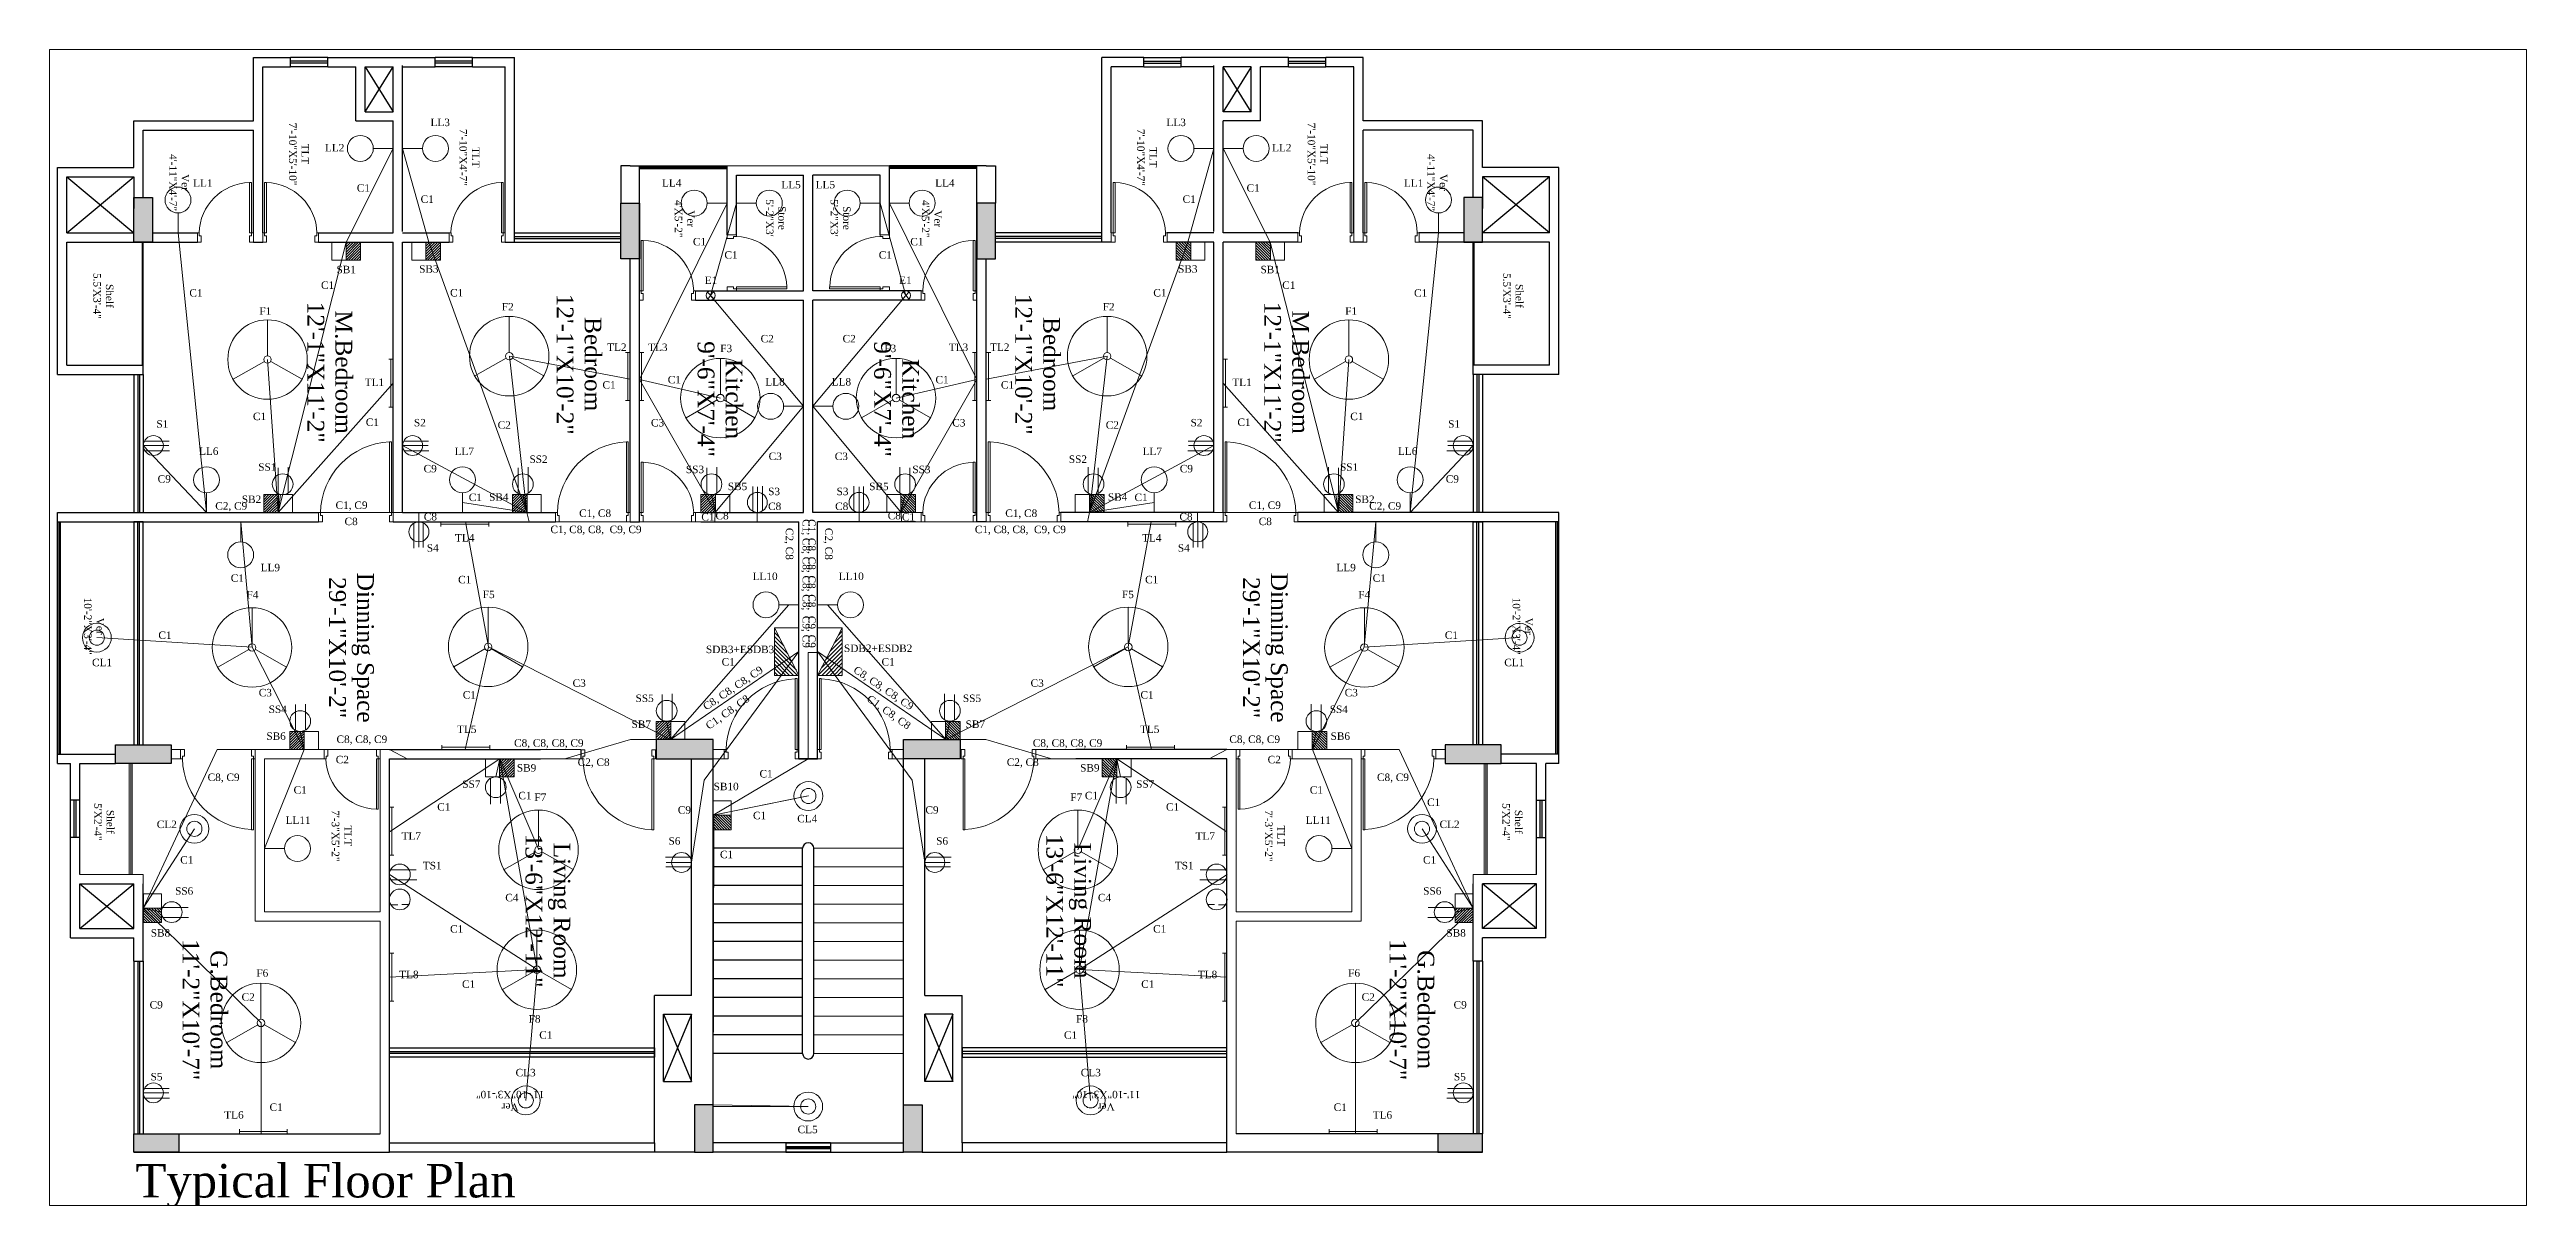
# Paper-space layout 'Layout2' of a CAD drawing. Header units: feet. Extents: x 1 to 14.8, y 0.8 to 7.2.
# The model-space entities are those that its viewports show. They can reach past a viewport. Long polylines and large blocks are cut down to what shows.
import ezdxf

# ---------------------------------------------------------------- set-up
doc = ezdxf.new("R2010")
doc.units = ezdxf.units.FT
doc.header["$LTSCALE"] = 20
doc.header["$MEASUREMENT"] = 0
doc.linetypes.add('DASHED', pattern=[0.75, 0.5, -0.25])
doc.linetypes.add('HIDDEN', pattern=[0.375, 0.25, -0.125])
doc.layers.get('0').update_dxf_attribs({"color": 255})
for name, color, linetype, lineweight in [('Door', 6, 'Continuous', 0), ('Emergency Lines', 30, 'HIDDEN', 0), ('FF', 50, 'Continuous', 0), ('Hatch', 7, 'Continuous', 0), ('Main Layout', 7, 'Continuous', 0), ('Main Lines', 84, 'HIDDEN', 0), ('text', 10, 'Continuous', 0)]:
    doc.layers.add(name, color=color, linetype=linetype, lineweight=lineweight)
doc.styles.get("Standard").update_dxf_attribs({"font": 'times.ttf', "height": 18})

psp = doc.layouts.new('Layout2')

msp = doc.modelspace()

# ---------------------------------------------------------------- texts
at = {"layer": 'Emergency Lines', "char_height": 4}
for s, insert, width, attachment_point in [('C1', (183.6, 552), 7.899, 1), ('C1', (667.7, 552), 7.899, 3), ('C1', (380.7, 516.1), 7.899, 1), ('C1', (470.5, 516.1), 7.899, 3), ('C1', (164.4, 499.9), 7.899, 1), ('C1', (686.8, 499.9), 7.899, 3), ('C2', (400.1, 471.2), 7.899, 1), ('C2', (451.1, 471.2), 7.899, 3), ('C1', (315.3, 446.4), 7.899, 1), ('C1', (536, 446.4), 7.899, 3), ('C1', (127.9, 429.5), 7.899, 1), ('C1', (188.4, 426.4), 7.899, 1), ('C1', (662.8, 426.4), 7.899, 3), ('C1', (723.3, 429.5), 7.899, 3), ('C2', (259.1, 424.9), 7.899, 1), ('C2', (592.2, 424.9), 7.899, 3), ('C3', (404.4, 408.1), 7.899, 1), ('C3', (446.9, 408.1), 7.899, 3), ('C8', (177, 373.2), 7.899, 1), ('C1, C8', (302.8, 377.6), 22.436, 1), ('C1', (368.3, 375.6), 7.899, 1), ('C1', (482.9, 375.6), 7.899, 3), ('C1, C8', (548.4, 377.6), 22.436, 3), ('C8', (674.2, 373.2), 7.899, 3), ('C1', (237.9, 342), 7.899, 1), ('C1', (613.3, 342), 7.899, 3), ('C1', (240.4, 280.2), 7.899, 1), ('C3', (299.3, 286.5), 7.899, 1), ('C3', (551.9, 286.5), 7.899, 3), ('C1', (610.8, 280.2), 7.899, 3), ('C2', (172.3, 245.5), 18.948, 1), ('C2, C8', (302, 244.1), 33.597, 1), ('C2, C8', (549.2, 244.1), 33.597, 3), ('C2', (679, 245.5), 18.948, 3), ('C1', (149.7, 229.2), 7.899, 1), ('C1', (270.2, 226.2), 7.899, 1), ('C1', (399.5, 237.9), 7.899, 1), ('C1', (581, 226.2), 7.899, 3), ('C1', (701.6, 229.2), 7.899, 3), ('C1', (226.7, 220.1), 7.899, 1), ('C1', (396, 215.5), 7.899, 1), ('C1', (624.5, 220.1), 7.899, 3), ('C1', (764.5, 222.6), 7.899, 3), ('C1', (378.3, 194.6), 7.899, 1), ('C2', (121.8, 118.2), 7.899, 1), ('C2', (729.4, 118.2), 7.899, 3), ('C1', (136.8, 59.1), 7.899, 1), ('C1', (714.4, 59.1), 7.899, 3)]:
    msp.add_mtext(s, dxfattribs=dict(at, insert=insert, width=width, attachment_point=attachment_point))
for s, insert, width, attachment_point, rotation in [('C2, C8', (417.6, 367.7), 32.9, 1, 270), ('C2, C8', (433.7, 367.7), 32.9, 7, 270), ('C1, C8, C8', (370.1, 262.7), 32.441, 1, 35.4879), ('C1, C8, C8', (481.1, 262.7), 32.441, 3, 324.5121)]:
    msp.add_mtext(s, dxfattribs=dict(at, insert=insert, width=width, attachment_point=attachment_point, rotation=rotation))
at = {"layer": 'FF', "lineweight": -2, "char_height": 4, "width": 13.018, "attachment_point": 8}
for s, insert in [('LL3', (228.3, 583.1)), ('LL3', (622.9, 583.1)), ('LL2', (171.7, 569.6)), ('LL2', (679.5, 569.6)), ('LL1', (101, 550.6)), ('LL4', (352.4, 550.7)), ('LL5', (416.4, 549.7)), ('LL5', (434.8, 549.7)), ('LL4', (498.9, 550.7)), ('LL1', (750.2, 550.6)), ('SB1', (177.9, 504.2)), ('SB3', (222.2, 504.5)), ('SB3', (629.1, 504.5)), ('SB1', (673.3, 504.2)), ('E1', (373.5, 498.5)), ('E1', (477.7, 498.5)), ('F1', (134.5, 482)), ('F2', (264.5, 484.3)), ('F2', (586.7, 484.3)), ('F1', (716.7, 482)), ('TL2', (323, 462.6)), ('TL3', (345, 462.5)), ('F3', (381.6, 461.9)), ('F3', (469.6, 461.9)), ('TL3', (506.2, 462.5)), ('TL2', (528.3, 462.6)), ('TL1', (193, 443.8)), ('LL8', (407.8, 444)), ('LL8', (443.4, 444)), ('TL1', (658.2, 443.8)), ('S1', (79.3, 421.4)), ('S2', (217.4, 422.1)), ('S2', (633.8, 422.1)), ('S1', (771.9, 421.4)), ('LL6', (104.2, 406.8)), ('SS1', (135.6, 398.3)), ('LL7', (241.2, 406.8)), ('SS2', (281, 402.5)), ('SS3', (364.9, 397)), ('SS3', (486.3, 397)), ('SS2', (570.2, 402.5)), ('LL7', (610.1, 406.8)), ('SS1', (715.6, 398.3)), ('LL6', (747, 406.8)), ('SB4', (259.7, 382.2)), ('SB5', (387.7, 387.9)), ('S3', (407.3, 385.2)), ('S3', (444, 385.2)), ('SB5', (463.5, 387.9)), ('SB4', (591.5, 382.2)), ('SB2', (127.1, 381)), ('SB2', (724.1, 381)), ('S4', (224.3, 354.9)), ('TL4', (241.4, 360.4)), ('TL4', (609.8, 360.4)), ('S4', (627, 354.9)), ('LL9', (137.2, 344.4)), ('LL9', (714, 344.4)), ('F4', (127.6, 329.9)), ('F5', (254.3, 330)), ('LL10', (402.5, 339.7)), ('LL10', (448.7, 339.7)), ('F5', (597, 330)), ('F4', (723.7, 329.9)), ('CL1', (47, 293.5)), ('SDB3+ESDB3', (389.1, 300.5)), ('SDB2+ESDB2', (463.1, 301.1)), ('CL1', (804.2, 293.5)), ('SS4', (141.2, 268.4)), ('SS5', (337.9, 274.3)), ('SS5', (513.4, 274.3)), ('SS4', (710.1, 268.4)), ('SB6', (140.3, 254)), ('TL5', (242.5, 257.7)), ('SB7', (336.1, 260.4)), ('SB7', (515.2, 260.4)), ('TL5', (608.7, 257.7)), ('SB6', (710.9, 254)), ('SB9', (274.6, 237)), ('SB9', (576.6, 237)), ('SS7', (245, 228.3)), ('SB10', (381.6, 227)), ('SS7', (606.3, 228.3)), ('LL11', (152.1, 209)), ('F7', (282, 221.3)), ('CL4', (425.1, 209.8)), ('F7', (569.3, 221.3)), ('LL11', (699.1, 209)), ('CL2', (81.7, 206.7)), ('TL7', (212.8, 200.5)), ('S6', (353.9, 197.8)), ('S6', (497.4, 197.8)), ('TL7', (638.5, 200.5)), ('CL2', (769.5, 206.7)), ('TS1', (224, 184.6)), ('TS1', (627.2, 184.6)), ('SS6', (91, 171)), ('SS6', (760.2, 171)), ('SB8', (78.3, 148.5)), ('SB8', (773, 148.5)), ('F6', (132.9, 127)), ('TL8', (211.5, 126.2)), ('TL8', (639.7, 126.2)), ('F6', (718.3, 127)), ('F8', (278.9, 102.4)), ('F8', (572.4, 102.4)), ('S5', (76.2, 71.4)), ('CL3', (274.1, 73.6)), ('CL3', (577.1, 73.6)), ('S5', (775, 71.4)), ('TL6', (117.7, 50.9)), ('TL6', (733.5, 50.9)), ('CL5', (425.3, 43.1))]:
    msp.add_mtext(s, dxfattribs=dict(at, insert=insert))
at = {"layer": 'FF', "lineweight": -2, "char_height": 4, "width": 30.238, "rotation": 270}
for insert, attachment_point in [((42.3, 492.1), 8), ((808.9, 492.1), 2)]:
    msp.add_mtext('Shelf\\P5.5\'X3\'-4"', dxfattribs=dict(at, insert=insert, attachment_point=attachment_point))
at = {"layer": 'Main Layout', "lineweight": -2, "ltscale": 10, "insert": (166.8, 26.7), "char_height": 18, "width": 357.894, "attachment_point": 2}
msp.add_mtext('Typical Floor Plan', dxfattribs=at)
at = {"layer": 'Main Lines', "char_height": 4}
for s, insert, width, attachment_point in [('C1', (217.8, 546), 12.679, 1), ('C1', (633.4, 546), 12.679, 3), ('C1', (363.8, 523.2), 12.679, 1), ('C1', (487.4, 523.2), 12.679, 3), ('C1', (93.8, 495.7), 12.679, 1), ('C1', (233.6, 495.8), 12.679, 1), ('C1', (617.7, 495.8), 12.679, 3), ('C1', (757.5, 495.7), 12.679, 3), ('C1', (350.3, 449.2), 12.679, 1), ('C1', (500.9, 449.2), 12.679, 3), ('C3', (341.3, 426.1), 12.679, 1), ('C3', (509.9, 426.1), 12.679, 3), ('C9', (219.4, 401.5), 12.679, 1), ('C9', (631.9, 401.5), 12.679, 3), ('C9', (76.8, 396), 12.679, 1), ('C1', (243.6, 386.1), 12.679, 1), ('C1', (607.6, 386.1), 12.679, 3), ('C9', (774.5, 396), 12.679, 3), ('C2, C9', (107.7, 381.5), 19.668, 1), ('C1, C9', (172.2, 381.9), 16.329, 1), ('C8', (219.5, 375.7), 12.679, 1), ('C8', (375.9, 376.3), 12.679, 1), ('C8', (404.1, 381.3), 12.679, 1), ('C8', (447.1, 381.3), 12.679, 3), ('C8', (475.3, 376.3), 12.679, 3), ('C8', (631.7, 375.7), 12.679, 3), ('C1, C9', (679, 381.9), 16.329, 3), ('C2, C9', (743.5, 381.5), 19.668, 3), ('C1, C8, C8,  C9, C9', (287.4, 368.9), 52.298, 1), ('C1, C8, C8,  C9, C9', (563.8, 368.9), 52.298, 3), ('C1', (116, 342.8), 12.679, 1), ('C1', (735.3, 342.8), 12.679, 3), ('C1', (77.2, 312.2), 12.679, 1), ('C1', (774, 312.2), 12.679, 3), ('C1', (379.2, 297.9), 12.679, 1), ('C1', (472, 297.9), 12.679, 3), ('C3', (131, 281.4), 12.679, 1), ('C3', (720.3, 281.4), 12.679, 3), ('C8, C8, C9', (172.7, 256.4), 33.76, 1), ('C8, C8, C8, C9', (267.9, 254.4), 41.416, 1), ('C8, C8, C8, C9', (583.3, 254.4), 41.416, 3), ('C8, C8, C9', (678.6, 256.4), 33.76, 3), ('C8, C9', (103.6, 236), 20.367, 1), ('C8, C9', (747.7, 236), 20.367, 3), ('C9', (355.7, 218.5), 12.679, 1), ('C9', (495.5, 218.5), 12.679, 3), ('C1', (88.9, 191.7), 12.679, 1), ('C1', (762.3, 191.7), 12.679, 3), ('C4', (263.2, 171.5), 12.679, 1), ('C4', (588, 171.5), 12.679, 3), ('C1', (233.6, 154.7), 12.679, 1), ('C1', (617.6, 154.7), 12.679, 3), ('C1', (240, 125.1), 12.679, 1), ('C1', (611.2, 125.1), 12.679, 3), ('C9', (72.5, 114), 12.679, 1), ('C9', (778.7, 114), 12.679, 3), ('C1', (281.4, 97.8), 12.679, 1), ('C1', (569.8, 97.8), 12.679, 3)]:
    msp.add_mtext(s, dxfattribs=dict(at, insert=insert, width=width, attachment_point=attachment_point))
for s, insert, width, attachment_point, rotation in [('C1, C8, C8, C8, C8,  C9, C9', (426.6, 372.4), 75.499, 1, 270), ('C1, C8, C8, C8, C8,  C9, C9', (424.6, 372.4), 75.499, 7, 270), ('C8, C8, C8, C9', (368.7, 273.1), 47.229, 1, 34.0101), ('C8, C8, C8, C9', (482.6, 273.1), 47.229, 3, 325.9899)]:
    msp.add_mtext(s, dxfattribs=dict(at, insert=insert, width=width, attachment_point=attachment_point, rotation=rotation))
at = {"layer": 'text', "lineweight": -2}
for s, insert, char_height, width, attachment_point, rotation in [('{\\C256;TLT\\P7\'-10"X5\'-10"}', (147.2, 568.2), 4, 30.495, 8, 270), ('{\\C256;TLT\\P7\'-10"X5\'-10"}', (704.1, 568.2), 4, 30.495, 2, 270), ('TLT\\P7\'-10"X4\'-7"', (238.6, 566.4), 4, 27.466, 8, 270), ('TLT\\P7\'-10"X4\'-7"', (612.6, 566.4), 4, 27.466, 2, 270), ('{\\C256;Ver\\P4\'-11"X4\'-7"}', (83, 552.9), 4, 33.92, 8, 270), ('{\\C256;Ver\\P4\'-11"X4\'-7"}', (768.2, 552.9), 4, 33.92, 2, 270), ('Ver\\P4\'X5\'-2"', (354, 533.5), 4, 24.259, 8, 270), ('Store\\P5\'-2"X3\'', (402.9, 533.9), 4, 24.904, 8, 270), ('Store\\P5\'-2"X3\'', (448.3, 533.9), 4, 24.904, 2, 270), ('Ver\\P4\'X5\'-2"', (497.2, 533.5), 4, 24.259, 2, 270), ('{\\C256;Bedroom\\P12\'-1"X10\'-2"}', (290.6, 455.5), 9, 101.865, 8, 270), ('{\\C256;Bedroom\\P12\'-1"X10\'-2"}', (560.6, 455.5), 9, 101.865, 2, 270), ('Kitchen\\P9\'-6"X7\'-4"', (366.2, 436.8), 9, 55.404, 8, 270), ('Kitchen\\P9\'-6"X7\'-4"', (485, 436.8), 9, 55.404, 2, 270), ('Dinning Space\\P29\'-1"X10\'-2"', (168.6, 303.5), 9, 101.865, 8, 270), ('Dinning Space\\P29\'-1"X10\'-2"', (682.7, 303.5), 9, 101.865, 2, 270), ('Ver\\P10\'-2"X3\'-4"', (37.3, 315), 4, 32.42, 8, 270), ('Ver\\P10\'-2"X3\'-4"', (814, 315), 4, 32.42, 2, 270), ('Shelf\\P5\'X2\'-4"', (42.7, 210.1), 4, 34.996, 8, 270), ('TLT\\P7\'-3"X5\'-2"', (170.1, 202.6), 4, 35.965, 8, 270), ('TLT\\P7\'-3"X5\'-2"', (681.2, 202.6), 4, 35.965, 2, 270), ('Shelf\\P5\'X2\'-4"', (808.5, 210.1), 4, 34.996, 2, 270), ('Living Room\\P13\'-6"X12\'-11"', (273.9, 162.5), 9, 101.865, 8, 270), ('Living Room\\P13\'-6"X12\'-11"', (577.3, 162.5), 9, 101.865, 2, 270), ('G.Bedroom\\P11\'-2"X10\'-7"', (90, 109.4), 9, 101.865, 8, 270), ('G.Bedroom\\P11\'-2"X10\'-7"', (761.3, 109.4), 9, 101.865, 2, 270), ('Ver\\P11\'-10"X3\'-10"', (265.8, 55.2), 4, 35.635, 2, 180), ('Ver\\P11\'-10"X3\'-10"', (585.4, 55.2), 4, 35.635, 2, 180)]:
    msp.add_mtext(s, dxfattribs=dict(at, insert=insert, char_height=char_height, width=width, attachment_point=attachment_point, rotation=rotation))
at = {"layer": 'text', "color": 0, "lineweight": -2, "char_height": 9, "width": 101.865, "rotation": 270}
for insert, attachment_point in [((157.1, 451.2), 8), ((694.1, 451.2), 2)]:
    msp.add_mtext('{\\C256;M.Bedroom\\P12\'-1"X11\'-2"}', dxfattribs=dict(at, insert=insert, attachment_point=attachment_point))

# ---------------------------------------------------------------- blocks, each defined once
blk = doc.blocks.new('Big Door')
at = {"layer": 'Door', "lineweight": -2}
for p, q in [((-40, 5), (-40, 0)), ((0, 5), (0, 0))]:
    blk.add_line(p, q, dxfattribs=at)
for points in [[(-1, 5), (-1, 43), (-2, 43), (-2, 5), (-1, 5)], [(-40, 0), (-38, 0), (-38, 3.5), (-39, 3.5), (-39, 5), (-40, 5), (-40, 0)], [(0, 0), (-2, 0), (-2, 3.5), (-1, 3.5), (-1, 5), (0, 5), (0, 0)]]:
    blk.add_lwpolyline(points, dxfattribs=at)
blk.add_arc((-0.2, 4.2), 38.8, 92.6356, 178.8922, dxfattribs=at)
blk = doc.blocks.new('Small Door')
at = {"layer": 'Door', "lineweight": -2}
blk.add_line((-5, 30), (0, 30), dxfattribs=at)
for points in [[(0, 30), (0, 28), (-3.5, 28), (-3.5, 29), (-5, 29), (-5, 30), (0, 30)], [(-5, 1), (-32, 1), (-32, 2), (-5, 2), (-5, 1)], [(0, 0), (0, 2), (-3.5, 2), (-3.5, 1), (-5, 1), (-5, 0), (0, 0)]]:
    blk.add_lwpolyline(points, dxfattribs=at)
blk.add_arc((-4.2, 1.3), 27.8, 91.5482, 178.4518, dxfattribs=at)
blk = doc.blocks.new('ceiling_light')
at = {"layer": 'FF'}
for radius in [15.5, 8.12]:
    blk.add_circle((0, 8.1), radius, dxfattribs=at)
blk = doc.blocks.new('tube_light')
at = {"layer": 'FF'}
for p, q in [((0, 3), (0, 6)), ((0, 3), (64.3, 3)), ((0, 3), (0, 0)), ((64.3, 3), (64.3, 6)), ((64.3, 3), (64.3, 0))]:
    blk.add_line(p, q, dxfattribs=at)
blk = doc.blocks.new('lintel_light')
blk.add_line((26.7, 0), (0, 0))
blk.add_circle((44.1, 0), 17.4)
blk = doc.blocks.new('ceiling_fan')
at = {"layer": 'FF'}
for p, q in [((18.4, 12.7), (18.4, 31.9)), ((16.7, 9.6), (0, 0)), ((20.2, 9.6), (36.9, 0))]:
    blk.add_line(p, q, dxfattribs=at)
for radius in [21.3, 2.02]:
    blk.add_circle((18.4, 10.6), radius, dxfattribs=at)
blk = doc.blocks.new('exhaust')
for p, q in [((27, 1), (-1, 33)), ((0, 0), (25, 34))]:
    blk.add_line(p, q)
blk.add_circle((13, 17), 21.3)
blk = doc.blocks.new('hatch1')
h = blk.add_hatch()
h.set_pattern_fill('ANSI31', color=256, scale=20, style=0)
h.set_pattern_definition([(45, (-48.1155, 69.177), (-1.76777, 1.76777), [])])
h.paths.add_polyline_path([(19.5, 0), (19.5, 24.2), (0, 24.2), (0, 0)])
blk.add_line((19.5, 24.2), (19.5, 0))
blk.add_lwpolyline([(0, 24.2), (38.5, 24.2), (38.5, 0), (0, 0)], close=True)
blk = doc.blocks.new('threepinsocket')
for p, q in [((-45.7, 9), (-1.4, 9)), ((-43.9, 16.7), (-0.8, 16.7)), ((-43.2, 0), (0, 0))]:
    blk.add_line(p, q)
blk.add_circle((-28.3, 9), 17.4)
blk = doc.blocks.new('switchboardsocket')
for p, q in [((-43.9, 16.7), (-0.8, 16.7)), ((-43.2, 0), (0, 0))]:
    blk.add_line(p, q)
blk.add_circle((-28.3, 9), 17.4)
blk = doc.blocks.new('tv')
for p, q in [((-31.8, -4.1), (-20.1, -4.1)), ((-13.3, -4), (-1.6, -4))]:
    blk.add_line(p, q)
blk.add_circle((-16.8, 4.6), 17.4)
blk = doc.blocks.new('mdb')
h = blk.add_hatch()
h.set_pattern_fill('ANSI31', color=256, scale=30, style=0)
h.paths.add_polyline_path([(0, 0), (63.9, 32.9), (63.9, 0)])
for p, q in [((0, 0), (63.9, 32.9)), ((0, 32.9), (63.9, 32.9)), ((0, 0), (0, 32.9)), ((63.9, 0), (0, 0)), ((63.9, 32.9), (63.9, 0)), ((63.9, 1.1), (64.3, 0.9))]:
    blk.add_line(p, q)

# ---------------------------------------------------------------- hatches: boundary and pattern name
at = {"layer": 'Hatch', "lineweight": -2, "ltscale": 10}
h = msp.add_hatch(dxfattribs=at)
h.set_pattern_fill('AR-CONC', color=256, scale=0.75, angle=-90, style=0)
h.set_pattern_definition([(320, (-135676.1637, -218216.629), (-0.47064101, -5.37945137), [0.5625, -6.1875]), (265, (-135676.164, -218216.629), (5.641441, 1.040635), [0.45, -4.95]), (10.4514, (-135676.203, -218217.0775), (5.17079657, -4.33882036), [0.47805142, -5.25856584]), (316.1842, (-135674.664, -218216.629), (-1.2413926, -8.00430786), [0.84375, -9.28125]), (6.6356, (-135674.767, -218217.296), (7.30588403, -7.0099703), [0.71707716, -7.8878475]), (261.1842, (-135674.664, -218216.629), (7.3058895, -7.0099646), [0.675, -7.425]), (291, (-135675.0387, -218217.379), (-3.01964168, -4.47680289), [0.5625, -6.1875]), (236, (-135675.039, -218217.379), (5.43862534, -1.82486499), [0.45, -4.95]), (341.4514, (-135675.2904, -218217.7523), (2.41897873, -6.30166971), [0.47805142, -5.25856584]), (307.5, (-135676.1637, -218216.6292), (2.496703904, -0.091198915), [0, -4.89, 0, -5.025, 0, -4.96875]), (277.5, (-135676.1637, -218216.6292), (2.95808784, -1.97302153), [0, -2.865, 0, -4.7775, 0, -1.89375]), (237.5, (-135676.1637, -218214.9567), (-0.169161538, -4.003668271), [0, -1.875, 0, -5.85, 0, -7.7625]), (227.5, (-135676.1637, -218214.2067), (0.750787367, -4.37389627), [0, -2.4375, 0, -3.885, 0, -5.5125])])
h.paths.add_polyline_path([(763.1, 42.9), (763.1, 32.9), (787.1, 32.9), (787.1, 42.9)])
h.paths.add_polyline_path([(797.1, 251.4), (767.1, 251.4), (767.1, 241.4), (797.1, 241.4)])
h.paths.add_polyline_path([(777.1, 544.9), (777.1, 520.9), (787.1, 520.9), (787.1, 544.9)])
h.paths.add_polyline_path([(516.1, 541.9), (516.1, 511.9), (526.1, 511.9), (526.1, 541.9)])
h.paths.add_polyline_path([(507.1, 243.9), (507.1, 254.3), (476.7, 254.3), (476.7, 243.9)])
h.paths.add_polyline_path([(476.7, 58.4), (476.7, 32.9), (486.7, 32.9), (486.7, 58.4)])
h.paths.add_polyline_path([(364.6, 58.4), (364.6, 32.9), (374.6, 32.9), (374.6, 58.4)])
h.paths.add_polyline_path([(344.1, 254.3), (344.1, 243.9), (374.6, 243.9), (374.6, 254.3)])
h.paths.add_polyline_path([(325.1, 511.9), (335.1, 511.9), (335.1, 541.9), (325.1, 541.9)])
h.paths.add_polyline_path([(64.1, 520.9), (74.1, 520.9), (74.1, 544.9), (64.1, 544.9)])
h.paths.add_polyline_path([(84.1, 241.4), (84.1, 251.4), (54.1, 251.4), (54.1, 241.4)])
h.paths.add_polyline_path([(88.1, 42.9), (64.1, 42.9), (64.1, 32.9), (88.1, 32.9)])

# ---------------------------------------------------------------- linework, layer by layer
at = {"layer": 'Emergency Lines'}
for p, q in [((177.9, 520.9), (203.1, 571.2)), ((673.3, 520.9), (648.1, 571.2)), ((373.2, 492.4), (387.1, 541.9)), ((478, 492.4), (464.1, 541.9)), ((141.4, 375.9), (177.9, 520.9)), ((709.9, 375.9), (673.3, 520.9)), ((423.1, 432.9), (373.2, 492.4)), ((428.1, 432.9), (478, 492.4)), ((141.4, 375.9), (135.7, 458.1)), ((274.7, 375.9), (265.4, 459.8)), ((265.4, 459.8), (330.1, 447.5)), ((585.9, 459.8), (521.1, 447.5)), ((576.5, 375.9), (585.9, 459.8)), ((709.9, 375.9), (715.5, 458.1)), ((141.4, 375.9), (203.1, 445.3)), ((709.9, 375.9), (648.1, 445.3)), ((375.8, 375.9), (423.1, 432.9)), ((475.4, 375.9), (428.1, 432.9)), ((142.7, 385.7), (141.4, 375.9)), ((708.5, 385.7), (709.9, 375.9)), ((274.7, 375.9), (141.4, 375.9)), ((276, 370.9), (274.7, 375.9)), ((375.6, 370.9), (375.8, 375.9)), ((475.6, 370.9), (475.4, 375.9)), ((575.3, 370.9), (576.5, 375.9)), ((576.5, 375.9), (709.9, 375.9)), ((254.1, 304), (241.8, 370.9)), ((420.6, 370.9), (276, 370.9)), ((420.6, 301.4), (420.6, 370.9)), ((430.6, 301.4), (430.6, 370.9)), ((430.6, 370.9), (575.3, 370.9)), ((597.2, 304), (609.4, 370.9)), ((254.1, 304), (241.6, 248.9)), ((351.8, 254.3), (254.1, 304)), ((420.6, 301.4), (351.8, 254.3)), ((425.6, 243.9), (425.6, 300.9)), ((430.6, 301.4), (499.4, 254.3)), ((499.4, 254.3), (597.2, 304)), ((597.2, 304), (609.6, 248.9)), ((330.3, 254.3), (295.7, 244)), ((351.8, 254.3), (330.3, 254.3)), ((349.7, 264), (351.8, 254.3)), ((501.6, 264), (499.4, 254.3)), ((499.4, 254.3), (520.9, 254.3)), ((520.9, 254.3), (555.5, 244)), ((108.7, 248.9), (69.1, 163.8)), ((155.3, 248.9), (108.7, 248.9)), ((155.3, 248.9), (134.1, 195.8)), ((201.1, 248.9), (155.3, 248.9)), ((210.6, 243.9), (201.1, 248.9)), ((260.2, 243.9), (201.1, 204.8)), ((260.2, 243.9), (210.6, 243.9)), ((260.2, 243.9), (258.1, 234.2)), ((295.7, 244), (260.2, 243.9)), ((260.2, 243.9), (281.1, 195.1)), ((425.6, 243.9), (374.6, 213.6)), ((555.5, 244), (591, 243.9)), ((591, 243.9), (570.1, 195.1)), ((591, 243.9), (640.6, 243.9)), ((591, 243.9), (650.1, 204.8)), ((591, 243.9), (593.1, 234.2)), ((640.6, 243.9), (650.1, 248.9)), ((650.1, 248.9), (695.9, 248.9)), ((695.9, 248.9), (742.5, 248.9)), ((695.9, 248.9), (717.1, 195.8)), ((742.5, 248.9), (782.1, 163.8)), ((374.6, 213.6), (425.6, 224)), ((374.6, 213.6), (374.6, 57.5)), ((69.1, 163.8), (132.3, 102.4)), ((782.1, 163.8), (719, 102.4)), ((132.3, 102.4), (132.3, 42.9)), ((719, 102.4), (719, 42.9)), ((425.6, 57.5), (374.6, 57.5))]:
    msp.add_line(p, q, dxfattribs=at)
at = {"layer": 'Hatch', "lineweight": -2}
for points in [[(344.1, 254.3), (344.1, 243.9), (374.6, 243.9), (374.6, 254.3)], [(507.1, 254.3), (507.1, 243.9), (476.7, 243.9), (476.7, 254.3)]]:
    msp.add_lwpolyline(points, close=True, dxfattribs=at)
at = {"layer": 'Main Layout', "lineweight": -2}
for p, q in [((128.1, 585.9), (128.1, 619.9)), ((128.1, 619.9), (148.1, 619.9)), ((133.1, 525.9), (133.1, 614.9)), ((133.1, 614.9), (148.1, 614.9)), ((148.1, 614.9), (148.1, 619.9)), ((168.1, 619.9), (148.1, 619.9)), ((168.1, 617.9), (148.1, 617.9)), ((168.1, 616.9), (148.1, 616.9)), ((168.1, 614.9), (148.1, 614.9)), ((168.1, 619.9), (225.6, 619.9)), ((168.1, 614.9), (168.1, 619.9)), ((168.1, 614.9), (183.1, 614.9)), ((183.1, 585.9), (183.1, 614.9)), ((188.1, 590.9), (188.1, 614.9)), ((188.1, 614.9), (203.1, 614.9)), ((188.1, 614.9), (203.1, 590.9)), ((188.1, 590.9), (203.1, 614.9)), ((203.1, 590.9), (203.1, 614.9)), ((208.1, 526.7), (208.1, 615.7)), ((208.1, 614.9), (225.6, 614.9)), ((225.6, 614.9), (225.6, 619.9)), ((245.6, 619.9), (225.6, 619.9)), ((245.6, 617.9), (225.6, 617.9)), ((245.6, 616.9), (225.6, 616.9)), ((245.6, 614.9), (225.6, 614.9)), ((245.6, 619.9), (268.1, 619.9)), ((245.6, 614.9), (245.6, 619.9)), ((245.6, 614.9), (263.1, 614.9)), ((263.1, 525.9), (263.1, 614.9)), ((268.1, 520.9), (268.1, 619.9)), ((583.1, 520.9), (583.1, 619.9)), ((605.6, 619.9), (583.1, 619.9)), ((588.1, 525.9), (588.1, 614.9)), ((605.6, 614.9), (588.1, 614.9)), ((605.6, 614.9), (605.6, 619.9)), ((605.6, 619.9), (625.6, 619.9)), ((605.6, 617.9), (625.6, 617.9)), ((605.6, 616.9), (625.6, 616.9)), ((605.6, 614.9), (625.6, 614.9)), ((683.1, 619.9), (625.6, 619.9)), ((625.6, 614.9), (625.6, 619.9)), ((643.1, 614.9), (625.6, 614.9)), ((643.1, 526.7), (643.1, 615.7)), ((648.1, 590.9), (648.1, 614.9)), ((663.1, 614.9), (648.1, 614.9)), ((663.1, 614.9), (648.1, 590.9)), ((663.1, 590.9), (648.1, 614.9)), ((663.1, 590.9), (663.1, 614.9)), ((668.1, 585.9), (668.1, 614.9)), ((683.1, 614.9), (668.1, 614.9)), ((683.1, 614.9), (683.1, 619.9)), ((683.1, 619.9), (703.1, 619.9)), ((683.1, 617.9), (703.1, 617.9)), ((683.1, 616.9), (703.1, 616.9)), ((683.1, 614.9), (703.1, 614.9)), ((723.1, 619.9), (703.1, 619.9)), ((703.1, 614.9), (703.1, 619.9)), ((718.1, 614.9), (703.1, 614.9)), ((718.1, 525.9), (718.1, 614.9)), ((723.1, 585.9), (723.1, 619.9)), ((64.1, 560.9), (64.1, 585.9)), ((64.1, 585.9), (128.1, 585.9)), ((183.1, 585.9), (203.1, 585.9)), ((188.1, 590.9), (203.1, 590.9)), ((203.1, 525.9), (203.1, 585.9)), ((663.1, 590.9), (648.1, 590.9)), ((648.1, 525.9), (648.1, 585.9)), ((668.1, 585.9), (648.1, 585.9)), ((787.1, 585.9), (723.1, 585.9)), ((787.1, 560.9), (787.1, 585.9)), ((69.1, 544.9), (69.1, 580.9)), ((69.1, 580.9), (128.1, 580.9)), ((128.1, 525.9), (128.1, 580.9)), ((723.1, 525.9), (723.1, 580.9)), ((782.1, 580.9), (723.1, 580.9)), ((782.1, 544.9), (782.1, 580.9)), ((23.1, 560.9), (64.1, 560.9)), ((23.1, 449.9), (23.1, 560.9)), ((330.1, 561.9), (325.1, 561.9)), ((325.1, 561.9), (325.1, 541.9)), ((330.1, 561.9), (335.1, 561.9)), ((335.1, 370.9), (335.1, 561.9)), ((335.1, 561.9), (382.1, 561.9)), ((335.1, 561.2), (382.1, 561.2)), ((335.1, 560.4), (382.1, 560.4)), ((382.1, 524.9), (382.1, 561.9)), ((469.1, 524.9), (469.1, 561.9)), ((516.1, 561.9), (469.1, 561.9)), ((516.1, 561.2), (469.1, 561.2)), ((516.1, 560.4), (469.1, 560.4)), ((516.1, 370.9), (516.1, 561.9)), ((521.1, 561.9), (516.1, 561.9)), ((521.1, 561.9), (526.1, 561.9)), ((526.1, 561.9), (526.1, 541.9)), ((828.1, 560.9), (787.1, 560.9)), ((828.1, 449.9), (828.1, 560.9)), ((28.1, 555.9), (64.1, 555.9)), ((28.1, 525.9), (28.1, 555.9)), ((28.1, 525.9), (64.1, 555.9)), ((28.1, 555.9), (64.1, 525.9)), ((64.1, 555.9), (64.1, 538.9)), ((387.1, 524.9), (387.1, 556.9)), ((387.1, 556.9), (423.1, 556.9)), ((423.1, 494.9), (423.1, 556.9)), ((428.1, 494.9), (428.1, 556.9)), ((464.1, 556.9), (428.1, 556.9)), ((464.1, 524.9), (464.1, 556.9)), ((823.1, 555.9), (787.1, 555.9)), ((823.1, 525.9), (787.1, 555.9)), ((823.1, 555.9), (787.1, 525.9)), ((787.1, 555.9), (787.1, 538.9)), ((823.1, 525.9), (823.1, 555.9)), ((28.1, 525.9), (64.1, 525.9)), ((28.1, 520.9), (69.1, 520.9)), ((28.1, 454.9), (28.1, 520.9)), ((68.6, 454.9), (68.6, 520.9)), ((68.9, 454.9), (68.9, 520.9)), ((69.1, 520.9), (98.1, 520.9)), ((69.1, 454.9), (69.1, 520.9)), ((74.1, 525.9), (98.1, 525.9)), ((128.1, 520.9), (133.1, 520.9)), ((163.1, 525.9), (203.1, 525.9)), ((163.1, 520.9), (203.1, 520.9)), ((203.1, 375.9), (203.1, 520.9)), ((208.1, 525.9), (233.1, 525.9)), ((208.1, 375.9), (208.1, 520.9)), ((208.1, 520.9), (233.1, 520.9)), ((263.1, 520.9), (268.1, 520.9)), ((268.1, 525.9), (325.1, 525.9)), ((268.1, 523.9), (325.1, 523.9)), ((268.1, 522.9), (325.1, 522.9)), ((268.1, 520.9), (325.1, 520.9)), ((583.1, 525.9), (526.1, 525.9)), ((583.1, 523.9), (526.1, 523.9)), ((583.1, 522.9), (526.1, 522.9)), ((583.1, 520.9), (526.1, 520.9)), ((588.1, 520.9), (583.1, 520.9)), ((643.1, 525.9), (618.1, 525.9)), ((643.1, 520.9), (618.1, 520.9)), ((643.1, 375.9), (643.1, 520.9)), ((688.1, 525.9), (648.1, 525.9)), ((648.1, 375.9), (648.1, 520.9)), ((688.1, 520.9), (648.1, 520.9)), ((723.1, 520.9), (718.1, 520.9)), ((777.1, 525.9), (753.1, 525.9)), ((782.1, 520.9), (753.1, 520.9)), ((823.1, 520.9), (782.1, 520.9)), ((782.1, 454.9), (782.1, 520.9)), ((782.4, 454.9), (782.4, 520.9)), ((782.6, 454.9), (782.6, 520.9)), ((823.1, 525.9), (787.1, 525.9)), ((823.1, 454.9), (823.1, 520.9)), ((330.1, 375.9), (330.1, 511.9)), ((521.1, 375.9), (521.1, 511.9)), ((365.1, 494.9), (423.1, 494.9)), ((486.1, 494.9), (428.1, 494.9)), ((365.1, 489.9), (423.1, 489.9)), ((423.1, 375.9), (423.1, 489.9)), ((428.1, 375.9), (428.1, 489.9)), ((486.1, 489.9), (428.1, 489.9)), ((28.1, 454.9), (69.1, 454.9)), ((69.1, 449.9), (69.1, 454.9)), ((782.1, 449.9), (782.1, 454.9)), ((823.1, 454.9), (782.1, 454.9)), ((23.1, 449.9), (69.1, 449.9)), ((64.1, 449.9), (64.1, 375.9)), ((66.1, 449.9), (66.1, 375.9)), ((67.1, 449.9), (67.1, 375.9)), ((69.1, 449.9), (69.1, 375.9)), ((828.1, 449.9), (782.1, 449.9)), ((782.1, 449.9), (782.1, 375.9)), ((784.1, 449.9), (784.1, 375.9)), ((785.1, 449.9), (785.1, 375.9)), ((787.1, 449.9), (787.1, 375.9)), ((23.1, 370.9), (23.1, 375.9)), ((23.1, 375.9), (163.1, 375.9)), ((208.1, 375.9), (290.1, 375.9)), ((368.1, 375.9), (423.1, 375.9)), ((483.1, 375.9), (428.1, 375.9)), ((643.1, 375.9), (561.1, 375.9)), ((828.1, 375.9), (688.1, 375.9)), ((828.1, 370.9), (828.1, 375.9)), ((23.1, 246.4), (23.1, 370.9)), ((23.1, 370.9), (163.1, 370.9)), ((23.9, 246.4), (23.9, 370.9)), ((24.7, 246.4), (24.7, 370.9)), ((66.1, 251.4), (66.1, 370.9)), ((67.1, 251.4), (67.1, 370.9)), ((203.1, 370.9), (290.1, 370.9)), ((330.1, 370.9), (335.1, 370.9)), ((368.1, 370.9), (420.6, 370.9)), ((420.6, 243.9), (420.6, 370.9)), ((483.1, 370.9), (430.6, 370.9)), ((430.6, 243.9), (430.6, 370.9)), ((521.1, 370.9), (516.1, 370.9)), ((648.1, 370.9), (561.1, 370.9)), ((828.1, 370.9), (688.1, 370.9)), ((784.1, 251.4), (784.1, 370.9)), ((785.1, 251.4), (785.1, 370.9)), ((826.5, 246.4), (826.5, 370.9)), ((827.3, 246.4), (827.3, 370.9)), ((828.1, 246.4), (828.1, 370.9)), ((23.1, 246.4), (54.1, 246.4)), ((23.1, 241.4), (23.1, 246.4)), ((23.1, 241.4), (30.1, 241.4)), ((30.1, 221.7), (30.1, 241.4)), ((35.1, 241.4), (54.1, 241.4)), ((35.1, 221.7), (35.1, 241.4)), ((196.1, 243.9), (196.1, 243.9)), ((201.1, 248.9), (282.1, 248.9)), ((201.1, 243.9), (282.1, 243.9)), ((201.1, 32.9), (201.1, 243.9)), ((363.1, 116.9), (363.1, 243.9)), ((430.6, 243.9), (420.6, 243.9)), ((420.6, 243.9), (430.6, 243.9)), ((488.1, 116.9), (488.1, 243.9)), ((650.1, 248.9), (569.1, 248.9)), ((650.1, 243.9), (569.1, 243.9)), ((650.1, 32.9), (650.1, 243.9)), ((655.1, 243.9), (655.1, 243.9)), ((828.1, 246.4), (797.1, 246.4)), ((816.1, 241.4), (797.1, 241.4)), ((816.1, 221.7), (816.1, 241.4)), ((828.1, 241.4), (821.1, 241.4)), ((821.1, 221.7), (821.1, 241.4)), ((828.1, 241.4), (828.1, 246.4)), ((35.1, 221.7), (30.1, 221.7)), ((30.1, 201.7), (30.1, 221.7)), ((32.1, 201.7), (32.1, 221.7)), ((33.1, 201.7), (33.1, 221.7)), ((35.1, 201.7), (35.1, 221.7)), ((816.1, 221.7), (821.1, 221.7)), ((816.1, 201.7), (816.1, 221.7)), ((818.1, 201.7), (818.1, 221.7)), ((819.1, 201.7), (819.1, 221.7)), ((821.1, 201.7), (821.1, 221.7)), ((30.1, 147.9), (30.1, 201.7)), ((35.1, 201.7), (30.1, 201.7)), ((35.1, 181.9), (35.1, 201.7)), ((816.1, 181.9), (816.1, 201.7)), ((816.1, 201.7), (821.1, 201.7)), ((821.1, 147.9), (821.1, 201.7)), ((35.1, 176.9), (64.1, 176.9)), ((35.1, 152.9), (35.1, 176.9)), ((35.1, 176.9), (64.1, 152.9)), ((35.1, 152.9), (64.1, 176.9)), ((64.1, 152.9), (64.1, 176.9)), ((69.1, 135.4), (69.1, 176.9)), ((782.1, 135.4), (782.1, 176.9)), ((816.1, 176.9), (787.1, 176.9)), ((787.1, 152.9), (787.1, 176.9)), ((816.1, 176.9), (787.1, 152.9)), ((816.1, 152.9), (787.1, 176.9)), ((816.1, 152.9), (816.1, 176.9)), ((30.1, 147.9), (64.1, 147.9)), ((35.1, 152.9), (64.1, 152.9)), ((64.1, 135.4), (64.1, 147.9)), ((816.1, 152.9), (787.1, 152.9)), ((821.1, 147.9), (787.1, 147.9)), ((787.1, 135.4), (787.1, 147.9)), ((64.1, 135.4), (69.1, 135.4)), ((64.1, 135.4), (64.1, 42.9)), ((66.1, 135.4), (66.1, 42.9)), ((67.1, 135.4), (67.1, 42.9)), ((69.1, 135.4), (69.1, 42.9)), ((787.1, 135.4), (782.1, 135.4)), ((782.1, 135.4), (782.1, 42.9)), ((784.1, 135.4), (784.1, 42.9)), ((785.1, 135.4), (785.1, 42.9)), ((787.1, 135.4), (787.1, 42.9)), ((343.1, 37.9), (343.1, 116.9)), ((363.1, 116.9), (343.1, 116.9)), ((348.1, 106.9), (363.1, 106.9)), ((348.1, 70.9), (348.1, 106.9)), ((363.1, 106.9), (348.1, 70.9)), ((348.1, 106.9), (363.1, 70.9)), ((363.1, 70.9), (363.1, 106.9)), ((488.1, 116.9), (508.1, 116.9)), ((503.1, 106.9), (488.1, 106.9)), ((488.1, 70.9), (488.1, 106.9)), ((488.1, 106.9), (503.1, 70.9)), ((503.1, 106.9), (488.1, 70.9)), ((503.1, 70.9), (503.1, 106.9)), ((508.1, 37.9), (508.1, 116.9)), ((201.1, 86.9), (343.1, 86.9)), ((343.1, 85.9), (201.1, 85.9)), ((650.1, 86.9), (508.1, 86.9)), ((508.1, 85.9), (650.1, 85.9)), ((348.1, 70.9), (363.1, 70.9)), ((503.1, 70.9), (488.1, 70.9)), ((64.1, 42.9), (196.1, 42.9)), ((787.1, 42.9), (655.1, 42.9)), ((64.1, 32.9), (201.1, 32.9)), ((364.6, 32.9), (343.1, 32.9)), ((486.7, 32.9), (508.1, 32.9)), ((787.1, 32.9), (650.1, 32.9))]:
    msp.add_line(p, q, dxfattribs=at)
at = {"layer": 'Main Layout'}
for p, q in [((382.1, 561.9), (425.6, 561.9)), ((469.1, 561.9), (425.6, 561.9)), ((98.1, 525.9), (98.1, 520.9)), ((98.1, 525.9), (98.1, 520.9)), ((98.1, 525.9), (98.1, 520.9)), ((98.1, 525.9), (98.1, 520.9)), ((128.1, 525.9), (128.1, 520.9)), ((133.1, 525.9), (133.1, 520.9)), ((163.1, 525.9), (163.1, 520.9)), ((233.1, 525.9), (233.1, 520.9)), ((263.1, 525.9), (263.1, 520.9)), ((382.1, 524.9), (387.1, 524.9)), ((469.1, 524.9), (464.1, 524.9)), ((588.1, 525.9), (588.1, 520.9)), ((618.1, 525.9), (618.1, 520.9)), ((688.1, 525.9), (688.1, 520.9)), ((718.1, 525.9), (718.1, 520.9)), ((723.1, 525.9), (723.1, 520.9)), ((753.1, 525.9), (753.1, 520.9)), ((753.1, 525.9), (753.1, 520.9)), ((753.1, 525.9), (753.1, 520.9)), ((753.1, 525.9), (753.1, 520.9)), ((365.1, 494.9), (365.1, 489.9)), ((486.1, 494.9), (486.1, 489.9)), ((163.1, 375.9), (163.1, 370.9)), ((203.1, 375.9), (203.1, 370.9)), ((290.1, 375.9), (290.1, 370.9)), ((290.1, 375.9), (290.1, 370.9)), ((330.1, 375.9), (330.1, 370.9)), ((330.1, 375.9), (330.1, 370.9)), ((368.1, 375.9), (365.1, 375.9)), ((365.1, 375.9), (365.1, 370.9)), ((483.1, 375.9), (486.1, 375.9)), ((486.1, 375.9), (486.1, 370.9)), ((521.1, 375.9), (521.1, 370.9)), ((521.1, 375.9), (521.1, 370.9)), ((561.1, 375.9), (561.1, 370.9)), ((561.1, 375.9), (561.1, 370.9)), ((648.1, 375.9), (648.1, 370.9)), ((688.1, 375.9), (688.1, 370.9)), ((365.1, 370.9), (368.1, 370.9)), ((486.1, 370.9), (483.1, 370.9)), ((61.6, 181.9), (61.6, 241.4)), ((62.4, 181.9), (62.4, 241.4)), ((63.1, 181.9), (63.1, 241.4)), ((89.1, 248.9), (84.1, 248.9)), ((89.1, 243.9), (84.1, 243.9)), ((89.1, 248.9), (89.1, 243.9)), ((166.1, 248.9), (129.1, 248.9)), ((129.1, 248.9), (129.1, 156.9)), ((134.1, 243.9), (166.1, 243.9)), ((134.1, 243.9), (134.1, 161.9)), ((166.1, 248.9), (166.1, 243.9)), ((201.1, 248.9), (196.1, 248.9)), ((196.1, 248.9), (196.1, 243.9)), ((196.1, 243.9), (196.1, 161.9)), ((282.1, 248.9), (303.7, 248.9)), ((282.1, 243.9), (303.6, 243.9)), ((303.6, 243.9), (303.7, 243.9)), ((303.7, 248.9), (303.7, 243.9)), ((374.6, 248.9), (380.6, 248.9)), ((374.6, 243.9), (380.6, 243.9)), ((380.6, 248.9), (380.6, 243.9)), ((476.7, 248.9), (470.6, 248.9)), ((470.6, 248.9), (470.6, 243.9)), ((476.7, 243.9), (470.6, 243.9)), ((569.1, 248.9), (547.6, 248.9)), ((547.6, 243.9), (547.6, 248.9)), ((569.1, 243.9), (547.6, 243.9)), ((650.1, 248.9), (655.1, 248.9)), ((655.1, 248.9), (655.1, 243.9)), ((655.1, 243.9), (655.1, 161.9)), ((685.1, 248.9), (722.1, 248.9)), ((685.1, 248.9), (685.1, 243.9)), ((717.1, 243.9), (685.1, 243.9)), ((717.1, 243.9), (717.1, 161.9)), ((722.1, 248.9), (722.1, 156.9)), ((762.1, 248.9), (767.1, 248.9)), ((762.1, 248.9), (762.1, 243.9)), ((762.1, 243.9), (767.1, 243.9)), ((788.1, 181.9), (788.1, 241.4)), ((788.9, 181.9), (788.9, 241.4)), ((789.6, 181.9), (789.6, 241.4)), ((35.1, 181.9), (63.1, 181.9)), ((63.1, 181.9), (69.1, 181.9)), ((69.1, 176.9), (69.1, 181.9)), ((788.1, 181.9), (782.1, 181.9)), ((782.1, 176.9), (782.1, 181.9)), ((816.1, 181.9), (788.1, 181.9)), ((134.1, 161.9), (196.1, 161.9)), ((717.1, 161.9), (655.1, 161.9)), ((134.1, 156.9), (129.1, 156.9)), ((196.1, 156.9), (134.1, 156.9)), ((196.1, 156.9), (196.1, 42.9)), ((655.1, 156.9), (655.1, 42.9)), ((655.1, 156.9), (717.1, 156.9)), ((717.1, 156.9), (722.1, 156.9))]:
    msp.add_line(p, q, dxfattribs=at)
at = {"layer": 'Main Layout', "lineweight": -2, "ltscale": 10}
for p, q in [((374.6, 58.4), (374.6, 243.9)), ((476.7, 58.4), (476.7, 243.9)), ((422.6, 195.9), (374.6, 195.9)), ((422.6, 85.9), (422.6, 195.9)), ((428.6, 85.9), (428.6, 195.9)), ((422.6, 185.9), (374.6, 185.9)), ((422.6, 175.9), (374.6, 175.9)), ((422.6, 165.9), (374.6, 165.9)), ((422.6, 155.9), (374.6, 155.9)), ((422.6, 145.9), (374.6, 145.9)), ((422.6, 135.9), (374.6, 135.9)), ((422.6, 125.9), (374.6, 125.9)), ((422.6, 115.9), (374.6, 115.9)), ((422.6, 105.9), (374.6, 105.9)), ((422.6, 95.9), (374.6, 95.9)), ((422.6, 85.9), (374.6, 85.9)), ((413.6, 37.9), (374.6, 37.9)), ((413.6, 32.9), (374.6, 32.9)), ((413.6, 37.9), (413.6, 32.9)), ((437.6, 37.9), (413.6, 37.9)), ((413.6, 37.9), (437.6, 37.9)), ((437.6, 35.9), (413.6, 35.9)), ((413.6, 35.9), (437.6, 35.9)), ((437.6, 34.9), (413.6, 34.9)), ((413.6, 34.9), (437.6, 34.9)), ((437.6, 32.9), (413.6, 32.9)), ((413.6, 32.9), (437.6, 32.9)), ((437.6, 37.9), (476.7, 37.9)), ((437.6, 37.9), (437.6, 32.9)), ((437.6, 32.9), (476.7, 32.9))]:
    msp.add_line(p, q, dxfattribs=at)
at = {"layer": 'Main Layout', "linetype": 'DASHED'}
for p, q in [((428.6, 195.9), (476.7, 195.9)), ((428.6, 185.9), (476.7, 185.9)), ((428.6, 175.9), (476.7, 175.9)), ((428.6, 165.9), (476.7, 165.9)), ((428.6, 155.9), (476.7, 155.9)), ((428.6, 145.9), (476.7, 145.9)), ((428.6, 135.9), (476.7, 135.9)), ((428.6, 125.9), (476.7, 125.9)), ((428.6, 115.9), (476.7, 115.9)), ((428.6, 105.9), (476.7, 105.9)), ((428.6, 95.9), (476.7, 95.9)), ((428.6, 85.9), (476.7, 85.9))]:
    msp.add_line(p, q, dxfattribs=at)
at = {"layer": 'Main Layout', "lineweight": -2}
for points in [[(74.1, 544.9), (74.1, 520.9), (64.1, 520.9), (64.1, 544.9)], [(777.1, 544.9), (777.1, 520.9), (787.1, 520.9), (787.1, 544.9)], [(335.1, 541.9), (335.1, 511.9), (325.1, 511.9), (325.1, 541.9)], [(516.1, 541.9), (516.1, 511.9), (526.1, 511.9), (526.1, 541.9)], [(344.1, 254.3), (344.1, 243.9), (374.6, 243.9), (374.6, 254.3)], [(507.1, 254.3), (507.1, 243.9), (476.7, 243.9), (476.7, 254.3)], [(54.1, 251.4), (84.1, 251.4), (84.1, 241.4), (54.1, 241.4)], [(797.1, 251.4), (767.1, 251.4), (767.1, 241.4), (797.1, 241.4)], [(343.1, 88.9), (343.1, 83.9), (201.1, 83.9), (201.1, 88.9)], [(508.1, 88.9), (508.1, 83.9), (650.1, 83.9), (650.1, 88.9)], [(364.6, 58.4), (364.6, 32.9), (374.6, 32.9), (374.6, 58.4)], [(486.7, 58.4), (486.7, 32.9), (476.7, 32.9), (476.7, 58.4)], [(88.1, 32.9), (64.1, 32.9), (64.1, 42.9), (88.1, 42.9)], [(763.1, 32.9), (787.1, 32.9), (787.1, 42.9), (763.1, 42.9)], [(201.1, 32.9), (201.1, 37.9), (343.1, 37.9), (343.1, 32.9)], [(650.1, 32.9), (650.1, 37.9), (508.1, 37.9), (508.1, 32.9)]]:
    msp.add_lwpolyline(points, close=True, dxfattribs=at)
for points in [[(69.1, 251.4), (69.1, 370.9), (64.1, 370.9), (64.1, 251.4)], [(782.1, 251.4), (782.1, 370.9), (787.1, 370.9), (787.1, 251.4)]]:
    msp.add_lwpolyline(points, dxfattribs=at)
at = {"layer": 'Main Layout', "lineweight": -2, "ltscale": 10}
for centre, start, end in [((425.6, 195.9), 0, 180), ((425.6, 195.9), 0, 180), ((425.6, 85.9), 180, 0), ((425.6, 85.9), 180, 0)]:
    msp.add_arc(centre, 3, start, end, dxfattribs=at)
at = {"layer": 'Main Lines'}
for p, q in [((222.2, 520.9), (208.1, 571.2)), ((629.1, 520.9), (643.1, 571.2)), ((335.1, 447.2), (382.1, 541.9)), ((516.1, 447.2), (469.1, 541.9)), ((103, 375.9), (87.7, 525.9)), ((274.7, 375.9), (222.2, 520.9)), ((576.5, 375.9), (629.1, 520.9)), ((748.3, 375.9), (763.5, 525.9)), ((378.5, 437.3), (335.1, 447.2)), ((375.8, 376.4), (335.1, 447.2)), ((472.7, 437.3), (516.1, 447.2)), ((475.4, 376.4), (516.1, 447.2)), ((69.1, 411.9), (103, 375.9)), ((208.1, 411.9), (274.7, 375.9)), ((643.1, 411.9), (576.5, 375.9)), ((782.1, 411.9), (748.3, 375.9)), ((274.7, 375.9), (272.6, 385.6)), ((373.7, 385.6), (375.9, 375.9)), ((477.5, 385.6), (475.3, 375.9)), ((576.5, 375.9), (578.6, 385.6)), ((141.4, 375.9), (103, 375.9)), ((141.4, 375.9), (274.7, 375.9)), ((216.8, 370.9), (216.8, 375.9)), ((274.7, 375.9), (240.2, 381.3)), ((274.7, 375.9), (276, 370.9)), ((375.6, 370.9), (375.8, 375.9)), ((398.3, 376), (398.3, 370.9)), ((452.9, 376), (452.9, 370.9)), ((475.6, 370.9), (475.4, 375.9)), ((576.5, 375.9), (575.3, 370.9)), ((576.5, 375.9), (611.1, 381.3)), ((709.9, 375.9), (576.5, 375.9)), ((634.4, 370.9), (634.4, 375.9)), ((709.9, 375.9), (748.3, 375.9)), ((127.5, 303.7), (121.3, 370.9)), ((276, 370.9), (420.6, 370.9)), ((420.6, 370.9), (420.6, 301.4)), ((575.3, 370.9), (430.6, 370.9)), ((430.6, 370.9), (430.6, 301.4)), ((723.7, 303.7), (729.9, 370.9)), ((351.8, 254.3), (415.3, 326.5)), ((499.4, 254.3), (436, 326.5)), ((127.5, 303.7), (44.2, 308.9)), ((723.7, 303.7), (807, 308.9)), ((155.3, 248.9), (127.5, 303.7)), ((351.8, 254.3), (420.6, 301.4)), ((369.9, 232.4), (420.6, 301.4)), ((425.6, 300.9), (431, 300.9)), ((425.6, 300.9), (425.6, 243.9)), ((499.4, 254.3), (430.6, 301.4)), ((481.4, 232.4), (430.6, 301.4)), ((695.9, 248.9), (723.7, 303.7)), ((153.2, 258.6), (155.3, 248.9)), ((295.7, 244), (330.3, 254.3)), ((330.3, 254.3), (351.8, 254.3)), ((520.9, 254.3), (499.4, 254.3)), ((555.5, 244), (520.9, 254.3)), ((698, 258.6), (695.9, 248.9)), ((69.1, 163.8), (108.7, 248.9)), ((108.7, 248.9), (201.1, 248.9)), ((201.1, 248.9), (210.6, 243.9)), ((210.6, 243.9), (295.7, 244)), ((260.2, 243.9), (280.2, 130.9)), ((425.6, 243.9), (374.6, 213.7)), ((640.6, 243.9), (555.5, 244)), ((591, 243.9), (571.1, 130.9)), ((650.1, 248.9), (640.6, 243.9)), ((742.5, 248.9), (650.1, 248.9)), ((782.1, 163.8), (742.5, 248.9)), ((363.1, 188.4), (369.9, 232.4)), ((488.1, 188.4), (481.4, 232.4)), ((374.6, 213.7), (425.7, 224)), ((375, 213.7), (374.6, 58.4)), ((69.1, 163.8), (96.5, 206.4)), ((782.1, 163.8), (754.7, 206.4)), ((280.2, 130.9), (201.1, 181.9)), ((571.1, 130.9), (650.2, 181.9)), ((69.1, 64.8), (69.1, 163.8)), ((69.1, 163.8), (78.8, 161.7)), ((782.1, 163.8), (772.4, 161.7)), ((782.1, 64.8), (782.1, 163.8)), ((201.1, 126.8), (280.2, 130.9)), ((274.2, 60.7), (280.2, 130.9)), ((650.1, 126.8), (571.1, 130.9)), ((577, 60.7), (571.1, 130.9)), ((374.6, 58.4), (425.6, 57.5))]:
    msp.add_line(p, q, dxfattribs=at)

# ---------------------------------------------------------------- block references
at = {"layer": 'FF'}
for name, p, xscale, yscale, zscale, rotation in [('lintel_light', (203.1, 571.2), 0.3999999999999773, 0.3999999999999773, 0.4, 180), ('lintel_light', (208.1, 571.2), -0.3999999999999773, 0.4000000000000909, 0.4, 180), ('lintel_light', (643.1, 571.2), 0.3999999999999773, 0.4000000000000909, 0.4, 180), ('lintel_light', (648.1, 571.2), -0.3999999999999773, 0.3999999999999773, 0.4, 180), ('lintel_light', (87.7, 525.9), 0.3999999999999773, 0.3999999999999773, 0.4, 90), ('lintel_light', (382.1, 541.9), 0.3999999999999773, 0.3999999999999773, 0.4, 180), ('lintel_light', (387.1, 541.9), -0.3999999999999773, 0.4000000000000909, 0.4, 180), ('lintel_light', (464.1, 541.9), 0.3999999999999773, 0.4000000000000909, 0.4, 180), ('lintel_light', (469.1, 541.9), -0.3999999999999773, 0.3999999999999773, 0.4, 180), ('lintel_light', (763.5, 525.9), -0.3999999999999773, 0.3999999999999773, 0.4, 270), ('hatch1', (185.6, 520.9), 0.4000000000000341, 0.3999999999999773, 0.4, 180), ('hatch1', (228.4, 520.9), 0.4000000000000341, 0.3999999999999773, 0.4, 180), ('hatch1', (622.9, 520.9), -0.3999999999999773, 0.3999999999999773, 0.4, 180), ('hatch1', (665.6, 520.9), -0.3999999999999773, 0.3999999999999773, 0.4, 180), ('tube_light', (200.7, 458.2), 0.3999999999999773, 0.3999999999999773, 0.4, 270), ('tube_light', (327.7, 436.1), -0.3999999999999773, 0.3999999999999773, 0.4, 270), ('tube_light', (335.1, 436.1), -0.3999999999999773, 0.3999999999999773, 0.4, 270), ('tube_light', (516.1, 436.1), 0.3999999999999773, 0.3999999999999773, 0.4, 90), ('tube_light', (523.5, 436.1), 0.3999999999999773, 0.3999999999999773, 0.4, 90), ('tube_light', (650.5, 458.2), -0.3999999999999773, 0.3999999999999773, 0.4, 90), ('lintel_light', (423.1, 432.9), 0.3999999999999773, 0.3999999999999773, 0.4, 180), ('lintel_light', (428.1, 432.9), -0.3999999999999773, 0.3999999999999773, 0.4, 180), ('lintel_light', (103, 375.9), 0.3999999999999773, 0.3999999999999773, 0.4, 90), ('switchboardsocket', (146.7, 400.2), 0.3199999999999932, 0.3199999999999363, 0.3200000000000001, 90), ('lintel_light', (240.2, 375.9), 0.3999999999999773, 0.3999999999999773, 0.4, 90), ('switchboardsocket', (275.5, 400.2), 0.3199999999999932, 0.3199999999999363, 0.3200000000000001, 90), ('switchboardsocket', (376.6, 400.2), 0.3199999999999932, 0.3199999999999363, 0.3200000000000001, 90), ('switchboardsocket', (474.7, 400.2), -0.3199999999999932, 0.3199999999999363, 0.3200000000000001, 270), ('switchboardsocket', (575.7, 400.2), -0.3199999999999932, 0.3199999999999363, 0.3200000000000001, 270), ('lintel_light', (611.1, 375.9), -0.3999999999999773, 0.3999999999999773, 0.4, 270), ('switchboardsocket', (704.6, 400.2), -0.3199999999999932, 0.3199999999999363, 0.3200000000000001, 270), ('lintel_light', (748.3, 375.9), -0.3999999999999773, 0.3999999999999773, 0.4, 270), ('threepinsocket', (401.1, 390.1), 0.307200000000023, 0.3072000000000799, 0.3072000000000001, 90), ('threepinsocket', (450.1, 390.1), -0.307200000000023, 0.3072000000000799, 0.3072000000000001, 270), ('lintel_light', (121.3, 370.9), 0.3999999999999773, 0.3999999999999773, 0.4, 270), ('threepinsocket', (214.1, 356.9), 0.3071999999999662, 0.3072000000000799, 0.3072000000000001, 270), ('threepinsocket', (637.2, 356.9), -0.3071999999999662, 0.3072000000000799, 0.3072000000000001, 90), ('lintel_light', (729.9, 370.9), -0.3999999999999773, 0.3999999999999773, 0.4, 90), ('lintel_light', (420.6, 326.5), 0.3999999999999773, 0.3999999999999773, 0.4, 180), ('lintel_light', (430.6, 326.5), -0.3999999999999773, 0.3999999999999773, 0.4, 180), ('mdb', (407.5, 314.2), 0.3999999999999773, 0.3999999999999773, 0.4, 270), ('mdb', (443.8, 314.2), -0.3999999999999773, 0.3999999999999773, 0.4, 90), ('switchboardsocket', (156.1, 273.2), 0.3199999999999932, 0.3199999999999363, 0.3200000000000001, 90), ('switchboardsocket', (352.6, 278.7), 0.3199999999999932, 0.3199999999999363, 0.3200000000000001, 90), ('switchboardsocket', (498.7, 278.7), -0.3199999999999932, 0.3199999999999363, 0.3200000000000001, 270), ('switchboardsocket', (695.2, 273.2), -0.3199999999999932, 0.3199999999999363, 0.3200000000000001, 270), ('hatch1', (267.9, 243.9), 0.3999999999999773, 0.3999999999999773, 0.4, 180), ('hatch1', (583.3, 243.9), -0.3999999999999773, 0.3999999999999773, 0.4, 180), ('switchboardsocket', (255.2, 219.6), 0.3199999999999363, 0.3199999999999363, 0.3200000000000001, 270), ('switchboardsocket', (596, 219.6), -0.3199999999999363, 0.3199999999999363, 0.3200000000000001, 90), ('tube_light', (201.1, 192.2), -0.3999999999999773, 0.3999999999999773, 0.4, 270), ('hatch1', (384.3, 205.9), 0.4000000000000341, 0.3999999999999773, 0.4, 90), ('tube_light', (650.1, 192.2), 0.3999999999999773, 0.3999999999999773, 0.4, 90), ('lintel_light', (134.1, 195.8), -0.3999999999999773, 0.4000000000000909, 0.4, 180), ('lintel_light', (717.1, 195.8), 0.3999999999999773, 0.4000000000000909, 0.4, 180), ('threepinsocket', (349, 191.1), 0.3071999999999662, 0.307200000000023, 0.3072000000000001, 180), ('threepinsocket', (502.2, 191.1), -0.3071999999999662, 0.307200000000023, 0.3072000000000001, 180), ('hatch1', (78.8, 156.1), 0.4000000000000341, 0.3999999999999773, 0.4, 90), ('hatch1', (772.4, 156.1), -0.4000000000000341, 0.3999999999999773, 0.4, 270), ('tube_light', (201.1, 113.9), -0.3999999999999773, 0.3999999999999773, 0.4, 270), ('tube_light', (650.1, 113.9), 0.3999999999999773, 0.3999999999999773, 0.4, 90)]:
    msp.add_blockref(name, p, dxfattribs=dict(at, xscale=xscale, yscale=yscale, zscale=zscale, rotation=rotation))
for name, p, xscale, yscale, zscale in [('exhaust', (371.8, 490.4), 0.1151999999999589, 0.1151999999999589, 0.1152), ('exhaust', (479.5, 490.4), -0.1151999999999589, 0.1151999999999589, 0.1152), ('threepinsocket', (83.2, 409.1), 0.3071999999999946, 0.307200000000023, 0.3072000000000001), ('threepinsocket', (222.2, 409.1), 0.3071999999999946, 0.307200000000023, 0.3072000000000001), ('threepinsocket', (629.1, 409.1), -0.3071999999999662, 0.307200000000023, 0.3072000000000001), ('threepinsocket', (768.1, 409.1), -0.3071999999999662, 0.307200000000023, 0.3072000000000001), ('hatch1', (133.7, 375.9), 0.4000000000000057, 0.3999999999999773, 0.4), ('hatch1', (267.1, 375.9), 0.3999999999999773, 0.3999999999999773, 0.4), ('hatch1', (368.1, 375.9), 0.4000000000000341, 0.3999999999999773, 0.4), ('hatch1', (483.1, 375.9), -0.3999999999999773, 0.3999999999999773, 0.4), ('hatch1', (584.2, 375.9), -0.3999999999999773, 0.3999999999999773, 0.4), ('hatch1', (717.6, 375.9), -0.3999999999999773, 0.3999999999999773, 0.4), ('tube_light', (228.6, 368.5), 0.4000000000000057, 0.3999999999999773, 0.4), ('tube_light', (622.7, 368.5), -0.3999999999999773, 0.3999999999999773, 0.4), ('ceiling_light', (44.2, 304.8), 0.5, 0.5, 0.5), ('ceiling_light', (807, 304.8), -0.5, 0.5, 0.5), ('hatch1', (147.6, 248.9), 0.3999999999999773, 0.4000000000000057, 0.4), ('hatch1', (344.1, 254.3), 0.3999999999999773, 0.4000000000000057, 0.4), ('hatch1', (507.1, 254.3), -0.3999999999999773, 0.4000000000000057, 0.4), ('hatch1', (703.6, 248.9), -0.3999999999999773, 0.4000000000000057, 0.4), ('tube_light', (229.2, 248.9), 0.4000000000000057, 0.4000000000000057, 0.4), ('tube_light', (622, 248.9), -0.3999999999999773, 0.4000000000000057, 0.4), ('ceiling_light', (425.7, 219.9), -0.5, 0.5, 0.5), ('ceiling_light', (96.5, 202.3), 0.5, 0.5, 0.5), ('ceiling_light', (754.7, 202.3), -0.5, 0.5, 0.5), ('switchboardsocket', (215.7, 179), 0.3199999999999363, 0.3199999999999363, 0.3200000000000001), ('switchboardsocket', (635.5, 179), -0.3199999999999363, 0.3199999999999363, 0.3200000000000001), ('tv', (212, 167), 0.3199999999999932, 0.3199999999999932, 0.3200000000000001), ('tv', (639.2, 167), -0.32000000000005, 0.3199999999999932, 0.3200000000000001), ('switchboardsocket', (93.4, 158.8), 0.3199999999999932, 0.3199999999999932, 0.3200000000000001), ('switchboardsocket', (757.8, 158.8), -0.32000000000005, 0.3199999999999932, 0.3200000000000001), ('threepinsocket', (83.2, 62), 0.3071999999999946, 0.3072000000000088, 0.3072000000000001), ('ceiling_light', (274.2, 56.7), 0.5, 0.5, 0.5), ('ceiling_light', (577, 56.7), -0.5, 0.5, 0.5), ('threepinsocket', (768.1, 62), -0.3071999999999662, 0.3072000000000088, 0.3072000000000001), ('ceiling_light', (425.6, 53.4), 0.5, 0.5, 0.5), ('tube_light', (120.6, 42.9), 0.3999999999999986, 0.3999999999999986, 0.4), ('tube_light', (730.6, 42.9), -0.3999999999999773, 0.3999999999999986, 0.4)]:
    msp.add_blockref(name, p, dxfattribs=dict(at, xscale=xscale, yscale=yscale, zscale=zscale))
for p in [(117.3, 447.4), (246.9, 449.2), (360.1, 426.7), (109, 293), (235.6, 293.3), (262.6, 184.5), (261.7, 120.2), (113.8, 91.7)]:
    msp.add_blockref('ceiling_fan', p, dxfattribs=at)
at = {"layer": 'FF', "xscale": -1}
for p in [(604.3, 449.2), (733.9, 447.4), (491.1, 426.7), (615.6, 293.3), (742.2, 293), (588.6, 184.5), (589.5, 120.2), (737.4, 91.7)]:
    msp.add_blockref('ceiling_fan', p, dxfattribs=at)
at = {"layer": 'Main Layout', "xscale": -1}
for name, p, rotation in [('Small Door', (128.1, 520.9), 90), ('Small Door', (263.1, 520.9), 90), ('Small Door', (718.1, 520.9), 90), ('Small Door', (382.1, 494.9), 359.9999999999218), ('Small Door', (516.1, 489.9), 90), ('Small Door', (516.1, 370.9), 90), ('Big Door', (129.1, 248.9), 180), ('Big Door', (343.8, 248.8), 180), ('Small Door', (655.1, 248.9), 270)]:
    msp.add_blockref(name, p, dxfattribs=dict(at, rotation=rotation))
at = {"layer": 'Main Layout'}
for name, p, rotation in [('Small Door', (133.1, 520.9), 270), ('Small Door', (588.1, 520.9), 270), ('Small Door', (723.1, 520.9), 270), ('Small Door', (335.1, 489.9), 270), ('Small Door', (469.1, 494.9), 7.817934527024445e-11), ('Small Door', (335.1, 370.9), 270), ('Small Door', (196.1, 248.9), 90), ('Big Door', (507.6, 248.9), 180), ('Big Door', (722.1, 248.9), 180)]:
    msp.add_blockref(name, p, dxfattribs=dict(at, rotation=rotation))
for p in [(203.1, 370.9), (330.1, 370.9), (420.6, 243.9)]:
    msp.add_blockref('Big Door', p, dxfattribs=at)
at = {"layer": 'Main Layout', "xscale": -1}
for p in [(521.1, 370.9), (648.1, 370.9), (430.6, 243.9)]:
    msp.add_blockref('Big Door', p, dxfattribs=at)

msp.set_redraw_order([(e.dxf.handle, doc.entitydb.next_handle()) for e in msp.query("TEXT MTEXT ATTDEF DIMENSION ARC_DIMENSION")])  # texts and dimensions are drawn at this point

# ---------------------------------------------------------------- viewports
at = {"layer": '0'}
psp.add_viewport(center=(7.907, 4), size=(13.713, 6.4), view_center_point=(682.893, 314.309), view_height=619.8122, dxfattribs=at)

doc.saveas('drawing.dxf')
